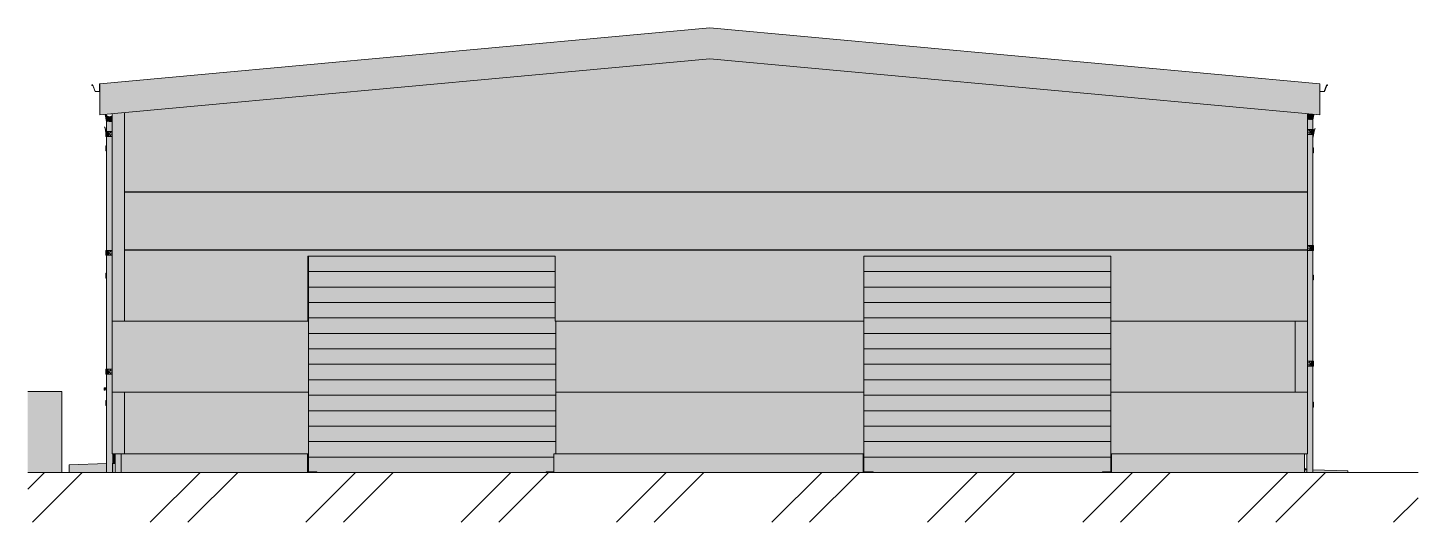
# Model space of a CAD drawing. Header units: millimetres. Extents: x -201521 to -179026, y -1554 to 6444.
import ezdxf

# ---------------------------------------------------------------- set-up
doc = ezdxf.new("R2010")
doc.units = ezdxf.units.MM
for name, color, linetype, lineweight, true_color in [('A-DETL-THIN-1', 7, 'Continuous', 9, 0xaaaaaa), ('A-DOOR-1', 7, 'Continuous', 9, 0xaaaaaa), ('A-DOOR-2', 7, 'Continuous', 9, 0xf7f7ef), ('A-DOOR-3', 7, 'Continuous', 9, 0xe2b180), ('A-DOOR-4', 11, 'Continuous', 25, 0xffaaaa), ('A-DOOR-5', 7, 'Continuous', 9, 0x686868), ('A-DOOR-FRAM-1', 7, 'Continuous', 9, 0x686868), ('A-DOOR-FRAM-2', 7, 'Continuous', 9, 0xaaaaaa), ('A-DOOR-GLAZ-1', 7, 'Continuous', 9, 0xaaaaaa), ('A-FLOR-1', 7, 'Continuous', 9, 0xbfb2ad), ('A-FLOR-2', 7, 'Continuous', 9, 0xaaaaaa), ('A-GENM-1', 7, 'Continuous', 9, 0xf6eddd), ('A-GENM-2', 7, 'Continuous', 9, 0xcbcbcb), ('A-GENM-3', 7, 'Continuous', 9, 0xaaaaaa), ('A-GENM-4', 7, 'Continuous', 9, 0xf9f9f9), ('A-GLAZ-1', 7, 'Continuous', 9, 0xaaaaaa), ('A-ROOF-1', 251, 'Continuous', 9, 0x505050), ('A-ROOF-2', 7, 'Continuous', 9, 0xaaaaaa), ('A-ROOF-OTLN-1', 7, 'Continuous', 9, 0x787878), ('A-ROOF-OTLN-2', 7, 'Continuous', 9, 0xaaaaaa), ('A-WALL-1', 7, 'Continuous', 9, 0xd7d5cb), ('A-WALL-2', 7, 'Continuous', 9, 0x004080), ('A-WALL-3', 7, 'Continuous', 9, 0xdeddc7), ('A-WALL-4', 7, 'Continuous', 9, 0xaaaaaa), ('Nedefinovaný_Potrubí_VZT_příslušenství-1', 7, 'Continuous', 9, 0xaaaaaa), ('Potrubí_VZT_příslušenství-1', 7, 'Continuous', 9, 0x7f7f7f), ('Potrubí_VZT_příslušenství-2', 7, 'Continuous', 9, 0xaaaaaa), ('S-COLS-1', 7, 'Continuous', 9, 0xaaaaaa), ('S-COLS-2', 7, 'Continuous', 9, 0x787878), ('S-FSTN-1', 7, 'Continuous', 9, 0xaaaaaa), ('S-FSTN-2', 7, 'Continuous', 9, 0x7f7f7f), ('S-FSTN-3', 7, 'Continuous', 9, 0xbb502e), ('Vlastní 1_A-DETL-GENF-1', 7, 'Continuous', 9, 0xd4d4d4)]:
    doc.layers.add(name, color=color, linetype=linetype, lineweight=lineweight, true_color=true_color)

# ---------------------------------------------------------------- blocks, each defined once
blk = doc.blocks.new('M_S profily_ sloup - 374564-TITULKA')
at = {"layer": 'S-COLS-2'}
blk.add_hatch(color=256, dxfattribs=at).paths.add_polyline_path([(-183988, -700), (-183988, -450), (-183996, -450), (-183990, -700)])
blk = doc.blocks.new('M_S profily_ sloup - 374570-TITULKA')
at = {"layer": 'S-COLS-2'}
blk.add_hatch(color=256, dxfattribs=at).paths.add_polyline_path([(-188008, -738), (-188008, -738), (-188008, -700), (-187996, -700), (-187996, -450), (-188008, -450), (-188008, -719)])
blk = doc.blocks.new('M_S profily_ sloup - 374572-TITULKA')
at = {"layer": 'S-COLS-2'}
h = blk.add_hatch(color=256, dxfattribs=at)
h.paths.add_polyline_path([(-196996, -700), (-196979, -700), (-196979, -450), (-196996, -450), (-196996, -700)])
h.paths.add_polyline_path([(-196988, 1700), (-196979, 1700), (-196979, 2750), (-196988, 2750), (-196988, 1890)])
blk = doc.blocks.new('Patní deska s ořezem - 388233-TITULKA')
at = {"layer": 'S-FSTN-2'}
for points in [[(-196996, -719), (-196979, -719), (-196979, -700), (-196996, -700), (-196996, -719)], [(-196996, -738), (-196979, -738), (-196979, -719), (-196996, -719), (-196996, -738)]]:
    blk.add_hatch(color=256, dxfattribs=at).paths.add_polyline_path(points)
at = {"layer": 'S-FSTN-3'}
blk.add_hatch(color=256, dxfattribs=at).paths.add_polyline_path([(-196864, -750), (-196843, -750), (-196843, -738), (-196996, -738), (-196996, -750), (-196868, -750)])
at = {"layer": 'S-FSTN-1'}
for p, q in [((-196988, -658), (-196997, -658)), ((-196988, -658), (-196997, -658)), ((-196980, -658), (-196988, -658)), ((-196980, -658), (-196988, -658)), ((-196996, -700), (-196979, -700)), ((-196979, -719), (-196996, -719)), ((-196996, -719), (-196979, -719)), ((-196996, -738), (-196843, -738)), ((-196843, -750), (-196843, -738))]:
    blk.add_line(p, q, dxfattribs=at)
blk = doc.blocks.new('Patní deska s ořezem - 388242-TITULKA')
at = {"layer": 'S-FSTN-3'}
blk.add_hatch(color=256, dxfattribs=at).paths.add_polyline_path([(-193133, -750), (-193008, -750), (-193008, -738), (-193133, -738)])
at = {"layer": 'S-FSTN-1'}
for p, q in [((-193133, -738), (-193008, -738)), ((-193133, -750), (-193133, -738))]:
    blk.add_line(p, q, dxfattribs=at)
blk = doc.blocks.new('Patní deska s ořezem - 388251-TITULKA')
at = {"layer": 'S-FSTN-2'}
for points in [[(-188008, -700), (-188008, -719), (-187998, -719), (-187998, -700)], [(-188008, -719), (-188008, -738), (-187998, -738), (-187998, -719)], [(-187996, -700), (-187998, -700), (-187998, -719), (-187996, -719)], [(-187996, -719), (-187998, -719), (-187998, -738), (-187996, -738)]]:
    blk.add_hatch(color=256, dxfattribs=at).paths.add_polyline_path(points)
at = {"layer": 'S-FSTN-3'}
blk.add_hatch(color=256, dxfattribs=at).paths.add_polyline_path([(-187857, -750), (-187843, -750), (-187843, -738), (-188008, -738), (-188008, -750), (-187868, -750)])
at = {"layer": 'S-FSTN-1'}
for p, q in [((-188000, -658), (-188000, -700)), ((-187997, -658), (-188000, -658)), ((-188008, -700), (-187998, -700)), ((-188008, -700), (-188008, -719)), ((-187998, -719), (-188008, -719)), ((-188008, -719), (-187998, -719)), ((-188008, -719), (-188008, -738)), ((-188008, -738), (-187843, -738)), ((-187998, -700), (-187998, -719)), ((-187998, -719), (-187998, -738)), ((-187843, -750), (-187843, -738))]:
    blk.add_line(p, q, dxfattribs=at)
blk = doc.blocks.new('Patní deska s ořezem - 388260-TITULKA')
at = {"layer": 'S-FSTN-2'}
for points in [[(-183990, -719), (-183988, -719), (-183990, -700), (-183996, -700), (-183996, -719)], [(-183990, -738), (-183988, -738), (-183990, -719), (-183996, -719), (-183996, -738)]]:
    blk.add_hatch(color=256, dxfattribs=at).paths.add_polyline_path(points)
at = {"layer": 'S-FSTN-3'}
blk.add_hatch(color=256, dxfattribs=at).paths.add_polyline_path([(-184078, -750), (-183988, -750), (-183990, -738), (-184133, -738), (-184133, -750), (-184108, -750)])
at = {"layer": 'S-FSTN-1'}
for p, q in [((-183988, -658), (-183997, -658)), ((-183988, -658), (-183997, -658)), ((-184133, -738), (-183990, -738)), ((-184133, -750), (-184133, -738))]:
    blk.add_line(p, q, dxfattribs=at)
blk = doc.blocks.new('M_Vrata_ výsuvná_ sekční - 3000X4000 MM-499574-TITULKA')
at = {"layer": 'A-DOOR-2'}
blk.add_hatch(color=256, dxfattribs=at).paths.add_polyline_path([(-193173, -750), (-193133, -750), (-193129, -738), (-193008, -738), (-193008, -450), (-192979, -450), (-192979, 1700), (-192988, 1700), (-192988, 2750), (-196979, 2750), (-196979, -738), (-196843, -738), (-196843, -750), (-193261, -750)])
at = {"layer": 'A-DOOR-1'}
for p, q in [((-196979, 2750), (-196979, 1700)), ((-196979, 2500), (-192988, 2500)), ((-192988, 2250), (-196979, 2250)), ((-192988, 2000), (-196979, 2000)), ((-192988, 1750), (-196979, 1750)), ((-192979, 1500), (-196979, 1500)), ((-192979, 1250), (-196979, 1250)), ((-192979, 1000), (-196979, 1000)), ((-192979, 750), (-196979, 750)), ((-192979, 500), (-196979, 500)), ((-192979, 250), (-196979, 250)), ((-192979, 0), (-196979, 0)), ((-192979, -250), (-196979, -250)), ((-196979, -450), (-196979, -738)), ((-193008, -500), (-196979, -500))]:
    blk.add_line(p, q, dxfattribs=at)
blk = doc.blocks.new('M_Vrata_ výsuvná_ sekční - 3000X4000 MM-444875-TITULKA')
at = {"layer": 'A-DOOR-2'}
blk.add_hatch(color=256, dxfattribs=at).paths.add_polyline_path([(-187813, -750), (-184133, -750), (-184133, -738), (-183996, -738), (-183996, 2750), (-187996, 2750), (-187996, -738), (-187843, -738), (-187843, -750)])
at = {"layer": 'A-DOOR-1'}
for p, q in [((-187996, 2500), (-183996, 2500)), ((-183996, 2250), (-187996, 2250)), ((-183996, 2000), (-187996, 2000)), ((-183996, 1750), (-187996, 1750)), ((-183996, 1500), (-187996, 1500)), ((-183996, 1250), (-187996, 1250)), ((-183996, 1000), (-187996, 1000)), ((-183996, 750), (-187996, 750)), ((-183996, 500), (-187996, 500)), ((-183996, 250), (-187996, 250)), ((-183996, 0), (-187996, 0)), ((-183996, -250), (-187996, -250)), ((-187996, -450), (-187996, -738)), ((-183996, -500), (-187996, -500)), ((-183996, -738), (-183996, -450))]:
    blk.add_line(p, q, dxfattribs=at)
blk = doc.blocks.new('Construction_Roof-Accessories_Lindab_Round- - Lindab Round Downpipe System 150_100 High Build Polyester 001 Antique White-815811-TITULKA')
at = {"layer": 'A-GENM-1'}
for points in [[(-200252, 4978), (-200251, 5026), (-200258, 5029), (-200252, 4978)], [(-200246, 4927), (-200227, 4931), (-200230, 5011), (-200255, 5029), (-200246, 4928)], [(-200181, 4927), (-200168, 4927), (-200165, 5011), (-200198, 5004), (-200230, 5011), (-200222, 4927), (-200185, 4927)], [(-200198, 5004), (-200220, 5008), (-200198, 5004)], [(-200158, 4927), (-200158, 5015), (-200165, 5011), (-200165, 4927), (-200159, 4927)], [(-200252, 4687), (-200248, 4687), (-200252, 4767), (-200257, 4767), (-200256, 4687)], [(-200252, 2764), (-200248, 2764), (-200252, 2843), (-200257, 2843), (-200256, 2764)], [(-200252, 841), (-200248, 841), (-200252, 920), (-200257, 920), (-200256, 841)]]:
    blk.add_hatch(color=256, dxfattribs=at).paths.add_polyline_path(points)
h = blk.add_hatch(color=256, dxfattribs=at)
h.paths.add_polyline_path([(-200210, -750), (-200152, -750), (-200154, -450), (-200158, -450), (-200162, 4927), (-200247, 4927), (-200243, -750), (-200210, -750)])
h.paths.add_polyline_path([(-200182, 897), (-200177, 920), (-200180, 897), (-200182, 897)])
h.paths.add_polyline_path([(-200195, 920), (-200182, 920), (-200185, 897), (-200194, 897)])
h.paths.add_polyline_path([(-200207, 920), (-200195, 920), (-200203, 905), (-200206, 915)])
h.paths.add_polyline_path([(-200219, 920), (-200207, 920), (-200210, 897), (-200218, 917)])
h.paths.add_polyline_path([(-200207, 841), (-200245, 841), (-200241, 920), (-200218, 917), (-200206, 868), (-200206, 861)])
h.paths.add_polyline_path([(-200182, 864), (-200176, 864), (-200181, 856), (-200182, 863)])
h.paths.add_polyline_path([(-200195, 841), (-200189, 864), (-200182, 864), (-200185, 841), (-200193, 841)])
h.paths.add_polyline_path([(-200207, 841), (-200198, 857), (-200198, 841), (-200206, 841)])
h.paths.add_polyline_path([(-200182, 2820), (-200177, 2843), (-200177, 2820), (-200182, 2820)])
h.paths.add_polyline_path([(-200195, 2843), (-200182, 2843), (-200185, 2820), (-200194, 2820)])
h.paths.add_polyline_path([(-200207, 2843), (-200195, 2843), (-200203, 2828), (-200205, 2835)])
h.paths.add_polyline_path([(-200219, 2843), (-200207, 2843), (-200210, 2820), (-200215, 2831)])
h.paths.add_polyline_path([(-200210, 2764), (-200245, 2764), (-200241, 2843), (-200219, 2843), (-200206, 2791), (-200207, 2764)])
h.paths.add_polyline_path([(-200182, 2787), (-200176, 2787), (-200177, 2765), (-200182, 2786)])
h.paths.add_polyline_path([(-200195, 2764), (-200189, 2787), (-200182, 2787), (-200185, 2764), (-200189, 2764)])
h.paths.add_polyline_path([(-200205, 2764), (-200207, 2764), (-200198, 2780), (-200198, 2764), (-200203, 2764)])
h.paths.add_polyline_path([(-200182, 4744), (-200177, 4767), (-200176, 4744), (-200182, 4744)])
h.paths.add_polyline_path([(-200195, 4767), (-200182, 4767), (-200185, 4744), (-200194, 4744)])
h.paths.add_polyline_path([(-200207, 4767), (-200195, 4767), (-200203, 4751), (-200205, 4759)])
h.paths.add_polyline_path([(-200219, 4767), (-200207, 4767), (-200211, 4745)])
h.paths.add_polyline_path([(-200207, 4687), (-200245, 4687), (-200241, 4767), (-200219, 4767), (-200206, 4714)])
h.paths.add_polyline_path([(-200182, 4711), (-200176, 4711), (-200177, 4687), (-200182, 4710)])
h.paths.add_polyline_path([(-200195, 4687), (-200189, 4711), (-200182, 4711), (-200185, 4687), (-200189, 4687)])
h.paths.add_polyline_path([(-200203, 4687), (-200207, 4687), (-200198, 4703), (-200198, 4687)])
h = blk.add_hatch(color=256, dxfattribs=at)
h.paths.add_polyline_path([(-200182, 4711), (-200177, 4687), (-200176, 4711), (-200182, 4711)])
h.paths.add_polyline_path([(-200195, 4687), (-200182, 4687), (-200182, 4711), (-200194, 4712)])
h.paths.add_polyline_path([(-200203, 4687), (-200195, 4687), (-200203, 4703), (-200207, 4687)])
h.paths.add_polyline_path([(-200195, 4767), (-200189, 4744), (-200182, 4744), (-200182, 4767), (-200189, 4767)])
h.paths.add_polyline_path([(-200207, 4767), (-200199, 4740), (-200195, 4767), (-200203, 4767)])
h.paths.add_polyline_path([(-200219, 4767), (-200205, 4737), (-200207, 4767), (-200218, 4767)])
h.paths.add_polyline_path([(-200230, 4687), (-200207, 4687), (-200209, 4737), (-200219, 4767), (-200245, 4767), (-200245, 4687), (-200239, 4687)])
h.paths.add_polyline_path([(-200182, 4744), (-200176, 4744), (-200177, 4767), (-200182, 4744)])
h = blk.add_hatch(color=256, dxfattribs=at)
h.paths.add_polyline_path([(-200182, 2787), (-200177, 2764), (-200176, 2787), (-200182, 2787)])
h.paths.add_polyline_path([(-200189, 2764), (-200182, 2764), (-200182, 2787), (-200194, 2788), (-200195, 2764)])
h.paths.add_polyline_path([(-200207, 2764), (-200195, 2764), (-200203, 2779)])
h.paths.add_polyline_path([(-200195, 2843), (-200189, 2820), (-200182, 2820), (-200182, 2843), (-200189, 2843)])
h.paths.add_polyline_path([(-200207, 2843), (-200199, 2817), (-200195, 2843), (-200203, 2843)])
h.paths.add_polyline_path([(-200219, 2843), (-200206, 2817), (-200207, 2843), (-200218, 2843)])
h.paths.add_polyline_path([(-200230, 2764), (-200207, 2764), (-200207, 2807), (-200219, 2843), (-200245, 2843), (-200245, 2764), (-200239, 2764)])
h.paths.add_polyline_path([(-200182, 2820), (-200176, 2820), (-200177, 2843), (-200182, 2820)])
h = blk.add_hatch(color=256, dxfattribs=at)
h.paths.add_polyline_path([(-200182, 864), (-200177, 841), (-200176, 864), (-200182, 864)])
h.paths.add_polyline_path([(-200195, 841), (-200182, 841), (-200182, 864), (-200194, 865)])
h.paths.add_polyline_path([(-200203, 841), (-200195, 841), (-200203, 856), (-200207, 841)])
h.paths.add_polyline_path([(-200195, 920), (-200189, 897), (-200182, 897), (-200182, 920), (-200189, 920)])
h.paths.add_polyline_path([(-200207, 920), (-200199, 896), (-200195, 920), (-200203, 920)])
h.paths.add_polyline_path([(-200219, 920), (-200206, 896), (-200207, 920), (-200218, 920)])
h.paths.add_polyline_path([(-200230, 841), (-200207, 841), (-200207, 883), (-200219, 920), (-200245, 920), (-200245, 841), (-200239, 841)])
h.paths.add_polyline_path([(-200182, 897), (-200176, 897), (-200177, 920), (-200182, 897)])
at = {"layer": 'A-GENM-2'}
for p, q in [((-200247, 4927), (-200270, 5043)), ((-200246, 4927), (-200269, 5043)), ((-200269, 5043), (-200260, 5001)), ((-200246, 4927), (-200269, 5043)), ((-200260, 5001), (-200269, 5043)), ((-200264, 5040), (-200249, 4942)), ((-200255, 4978), (-200247, 4937)), ((-200247, 4937), (-200255, 4978)), ((-200248, 4943), (-200254, 4978)), ((-200254, 4978), (-200248, 4943)), ((-200249, 4942), (-200254, 4978)), ((-200227, 4927), (-200230, 5011)), ((-200165, 5011), (-200168, 4927)), ((-200258, 4767), (-200258, 4687)), ((-200248, 4767), (-200258, 4767)), ((-200248, 4767), (-200246, 4767)), ((-200247, 4767), (-200248, 4767)), ((-200248, 4767), (-200247, 4767)), ((-200248, 4767), (-200248, 4687)), ((-200248, 4767), (-200248, 4687)), ((-200247, 4927), (-200247, -750)), ((-200246, 4927), (-200247, 4927)), ((-200247, 4927), (-200246, 4927)), ((-200247, 4767), (-200245, 4767)), ((-200245, 4767), (-200246, 4767)), ((-200159, 4767), (-200245, 4767)), ((-200198, 4927), (-200203, 4927)), ((-200185, 4927), (-200191, 4927)), ((-200159, 4744), (-200189, 4744)), ((-200182, 4767), (-200159, 4767)), ((-200172, 4927), (-200179, 4927)), ((-200176, 4744), (-200166, 4744)), ((-200162, 4927), (-200168, 4927)), ((-200258, 4687), (-200248, 4687)), ((-200248, 4687), (-200247, 4687)), ((-200246, 4687), (-200248, 4687)), ((-200247, 4687), (-200248, 4687)), ((-200245, 4687), (-200247, 4687)), ((-200246, 4687), (-200245, 4687)), ((-200245, 4687), (-200159, 4687)), ((-200189, 4711), (-200159, 4711)), ((-200159, 4687), (-200182, 4687)), ((-200166, 4711), (-200176, 4711)), ((-200258, 2843), (-200258, 2764)), ((-200248, 2843), (-200258, 2843)), ((-200258, 2764), (-200248, 2764)), ((-200248, 2843), (-200246, 2843)), ((-200247, 2843), (-200248, 2843)), ((-200248, 2843), (-200247, 2843)), ((-200248, 2843), (-200248, 2764)), ((-200248, 2843), (-200248, 2764)), ((-200248, 2764), (-200247, 2764)), ((-200246, 2764), (-200248, 2764)), ((-200247, 2764), (-200248, 2764)), ((-200247, 2843), (-200245, 2843)), ((-200245, 2764), (-200247, 2764)), ((-200245, 2843), (-200246, 2843)), ((-200246, 2764), (-200245, 2764)), ((-200159, 2843), (-200245, 2843)), ((-200245, 2764), (-200159, 2764)), ((-200159, 2820), (-200189, 2820)), ((-200189, 2787), (-200156, 2787)), ((-200182, 2843), (-200159, 2843)), ((-200159, 2764), (-200182, 2764)), ((-200176, 2820), (-200166, 2820)), ((-200166, 2787), (-200176, 2787)), ((-200157, 2787), (-200159, 2787)), ((-200258, 920), (-200258, 841)), ((-200248, 920), (-200258, 920)), ((-200248, 920), (-200246, 920)), ((-200247, 920), (-200248, 920)), ((-200248, 920), (-200247, 920)), ((-200248, 920), (-200248, 841)), ((-200248, 920), (-200248, 841)), ((-200247, 920), (-200245, 920)), ((-200245, 920), (-200246, 920)), ((-200159, 920), (-200245, 920)), ((-200182, 920), (-200159, 920)), ((-200258, 841), (-200248, 841)), ((-200248, 841), (-200247, 841)), ((-200246, 841), (-200248, 841)), ((-200247, 841), (-200248, 841)), ((-200245, 841), (-200247, 841)), ((-200246, 841), (-200245, 841)), ((-200245, 841), (-200159, 841)), ((-200159, 897), (-200189, 897)), ((-200189, 864), (-200159, 864)), ((-200159, 841), (-200182, 841)), ((-200176, 897), (-200166, 897)), ((-200166, 864), (-200176, 864)), ((-200147, -750), (-200147, -450))]:
    blk.add_line(p, q, dxfattribs=at)
for points in [[(-200269, 5043), (-200266, 5033), (-200264, 5022), (-200262, 5011)], [(-200262, 5011), (-200264, 5022), (-200266, 5032), (-200269, 5043)], [(-200230, 5011), (-200235, 5013), (-200244, 5019), (-200256, 5029), (-200262, 5036), (-200264, 5040)], [(-200263, 5040), (-200261, 5037), (-200255, 5029), (-200244, 5019), (-200234, 5014), (-200229, 5011)], [(-200263, 5040), (-200261, 5037), (-200255, 5029), (-200244, 5019), (-200234, 5014), (-200229, 5011)], [(-200256, 4980), (-200253, 4968), (-200251, 4955), (-200248, 4943)], [(-200248, 4943), (-200251, 4955), (-200253, 4968), (-200256, 4980)], [(-200165, 5011), (-200168, 5009), (-200175, 5007), (-200186, 5005), (-200198, 5004), (-200209, 5005), (-200220, 5007), (-200227, 5009), (-200230, 5011)], [(-200198, 5005), (-200194, 5005), (-200186, 5005), (-200175, 5007), (-200169, 5010), (-200166, 5011)], [(-200198, 5005), (-200194, 5005), (-200186, 5005), (-200175, 5007), (-200169, 5010), (-200166, 5011)], [(-200166, 5011), (-200163, 5012), (-200160, 5014), (-200158, 5016)], [(-200166, 5011), (-200163, 5012), (-200160, 5014), (-200158, 5016)], [(-200158, 5015), (-200160, 5013), (-200163, 5012), (-200165, 5011)], [(-200246, 4927), (-200246, 4930), (-200247, 4935), (-200248, 4940), (-200249, 4942)], [(-200249, 4942), (-200248, 4940), (-200247, 4935), (-200246, 4930), (-200246, 4927)], [(-200246, 4927), (-200245, 4927), (-200244, 4927), (-200242, 4927)], [(-200233, 4927), (-200231, 4927), (-200229, 4927), (-200227, 4927)], [(-200160, 4927), (-200159, 4927), (-200159, 4927), (-200159, 4927)]]:
    blk.add_open_spline(points, degree=3, dxfattribs=at)
for points, knots in [([(-200249, 4942), (-200253, 4961), (-200259, 4995), (-200266, 5028), (-200269, 5043)], [0, 0, 0, 0, 0.5, 0.8824902, 0.8824902, 0.8824902, 0.8824902]), ([(-200269, 5043), (-200266, 5029), (-200259, 4995), (-200253, 4961), (-200249, 4942)], [0.1178917, 0.1178917, 0.1178917, 0.1178917, 0.5, 1, 1, 1, 1]), ([(-200229, 5011), (-200226, 5010), (-200220, 5007), (-200211, 5005), (-200205, 5005), (-200203, 5005)], [-1, -1, -1, -1, -0.8333333, -0.6666667, -0.5791458, -0.5791458, -0.5791458, -0.5791458]), ([(-200229, 5011), (-200226, 5010), (-200220, 5007), (-200211, 5005), (-200205, 5005), (-200203, 5005)], [0, 0, 0, 0, 0.1666667, 0.3333333, 0.4208542, 0.4208542, 0.4208542, 0.4208542]), ([(-200189, 4711), (-200190, 4711), (-200192, 4711), (-200194, 4711), (-200197, 4713), (-200199, 4714), (-200201, 4716), (-200203, 4719), (-200204, 4721), (-200205, 4724), (-200205, 4728), (-200205, 4731), (-200204, 4734), (-200203, 4736), (-200201, 4738), (-200200, 4739), (-200198, 4741), (-200195, 4743), (-200191, 4744), (-200189, 4744)], [0, 0, 0, 0, 0.055556, 0.111111, 0.166667, 0.222222, 0.277778, 0.333333, 0.388889, 0.444444, 0.513889, 0.583333, 0.652778, 0.6875, 0.722222, 0.756944, 0.791667, 0.861111, 1, 1, 1, 1]), ([(-200194, 4743), (-200195, 4742), (-200197, 4741), (-200199, 4740), (-200201, 4738), (-200203, 4735), (-200204, 4733), (-200205, 4730), (-200205, 4726), (-200205, 4723), (-200204, 4720), (-200203, 4718), (-200201, 4716), (-200200, 4715), (-200198, 4714), (-200196, 4712), (-200195, 4712), (-200194, 4712)], [0.1111111, 0.1111111, 0.1111111, 0.1111111, 0.1666667, 0.2222222, 0.2777778, 0.3333333, 0.3888889, 0.4444444, 0.5138889, 0.5833333, 0.6527778, 0.6875, 0.7222222, 0.7569444, 0.7916667, 0.8611111, 0.8888889, 0.8888889, 0.8888889, 0.8888889]), ([(-200198, 4927), (-200197, 4927), (-200195, 4927), (-200193, 4927), (-200191, 4927)], [-0.49979247, -0.49979247, -0.49979247, -0.49979247, -0.475, -0.4, -0.4, -0.4, -0.4]), ([(-200189, 2787), (-200190, 2787), (-200192, 2787), (-200194, 2788), (-200197, 2789), (-200199, 2791), (-200201, 2793), (-200203, 2795), (-200204, 2798), (-200205, 2801), (-200205, 2804), (-200205, 2808), (-200204, 2811), (-200203, 2813), (-200201, 2814), (-200200, 2816), (-200198, 2817), (-200195, 2819), (-200191, 2820), (-200189, 2820)], [0, 0, 0, 0, 0.055556, 0.111111, 0.166667, 0.222222, 0.277778, 0.333333, 0.388889, 0.444444, 0.513889, 0.583333, 0.652778, 0.6875, 0.722222, 0.756944, 0.791667, 0.861111, 1, 1, 1, 1]), ([(-200199, 2816), (-200200, 2816), (-200201, 2814), (-200203, 2812), (-200204, 2809), (-200205, 2806), (-200205, 2803), (-200205, 2799), (-200204, 2797), (-200203, 2795), (-200201, 2793), (-200200, 2792), (-200198, 2790), (-200196, 2789), (-200195, 2788), (-200194, 2788)], [0.2222222, 0.2222222, 0.2222222, 0.2222222, 0.2777778, 0.3333333, 0.3888889, 0.4444444, 0.5138889, 0.5833333, 0.6527778, 0.6875, 0.7222222, 0.7569444, 0.7916667, 0.8611111, 0.8888889, 0.8888889, 0.8888889, 0.8888889]), ([(-200194, 2819), (-200195, 2819), (-200197, 2818), (-200198, 2817), (-200198, 2817)], [0.11111111, 0.11111111, 0.11111111, 0.11111111, 0.16666667, 0.19880642, 0.19880642, 0.19880642, 0.19880642]), ([(-200189, 864), (-200190, 864), (-200192, 864), (-200194, 865), (-200197, 866), (-200199, 868), (-200201, 870), (-200203, 872), (-200204, 875), (-200205, 878), (-200205, 881), (-200205, 885), (-200204, 887), (-200203, 890), (-200201, 891), (-200200, 892), (-200198, 894), (-200195, 896), (-200191, 897), (-200189, 897)], [0, 0, 0, 0, 0.055556, 0.111111, 0.166667, 0.222222, 0.277778, 0.333333, 0.388889, 0.444444, 0.513889, 0.583333, 0.652778, 0.6875, 0.722222, 0.756944, 0.791667, 0.861111, 1, 1, 1, 1]), ([(-200194, 896), (-200195, 896), (-200197, 895), (-200199, 893), (-200201, 891), (-200203, 889), (-200204, 886), (-200205, 883), (-200205, 880), (-200205, 876), (-200204, 873), (-200203, 871), (-200201, 870), (-200200, 868), (-200198, 867), (-200196, 866), (-200195, 865), (-200194, 865)], [0.1111111, 0.1111111, 0.1111111, 0.1111111, 0.1666667, 0.2222222, 0.2777778, 0.3333333, 0.3888889, 0.4444444, 0.5138889, 0.5833333, 0.6527778, 0.6875, 0.7222222, 0.7569444, 0.7916667, 0.8611111, 0.8888889, 0.8888889, 0.8888889, 0.8888889])]:
    blk.add_open_spline(points, degree=3, knots=knots, dxfattribs=at)
blk = doc.blocks.new('Construction_Roof-Accessories_Lindab_Round- - Lindab Round Downpipe System 150_100 High Build Polyester 001 Antique White-794159-TITULKA')
at = {"layer": 'A-GENM-1'}
for points in [[(-180728, 4424), (-180719, 4424), (-180724, 4504), (-180728, 4504), (-180728, 4472)], [(-180729, 2365), (-180728, 2365), (-180729, 2419)], [(-180728, 2365), (-180719, 2365), (-180724, 2445), (-180728, 2445), (-180728, 2420)], [(-180729, 307), (-180728, 307), (-180729, 360)], [(-180728, 307), (-180719, 307), (-180724, 386), (-180728, 386), (-180728, 367)]]:
    blk.add_hatch(color=256, dxfattribs=at).paths.add_polyline_path(points)
at = {"layer": 'A-GENM-2'}
for p, q in [((-180704, 4794), (-180729, 4664)), ((-180704, 4794), (-180729, 4671)), ((-180704, 4794), (-180729, 4671)), ((-180718, 4737), (-180712, 4777)), ((-180716, 4738), (-180705, 4794)), ((-180705, 4794), (-180716, 4738)), ((-180704, 4794), (-180708, 4785)), ((-180700, 4808), (-180705, 4794)), ((-180705, 4794), (-180700, 4808)), ((-180705, 4794), (-180704, 4794)), ((-180704, 4794), (-180705, 4794)), ((-180705, 4794), (-180704, 4794)), ((-180704, 4794), (-180705, 4794)), ((-180705, 4794), (-180704, 4794)), ((-180704, 4794), (-180705, 4794)), ((-180704, 4794), (-180700, 4807)), ((-180700, 4807), (-180704, 4794)), ((-180692, 4810), (-180698, 4810)), ((-180698, 4810), (-180692, 4810)), ((-180698, 4809), (-180692, 4809)), ((-180692, 4809), (-180698, 4809)), ((-180692, 4809), (-180692, 4810)), ((-180692, 4810), (-180692, 4809)), ((-180688, 4810), (-180692, 4810)), ((-180688, 4810), (-180692, 4810)), ((-180692, 4809), (-180688, 4809)), ((-180692, 4809), (-180688, 4809)), ((-180688, 4809), (-180688, 4810)), ((-180688, 4810), (-180688, 4809)), ((-180729, 4676), (-180721, 4715)), ((-180721, 4715), (-180729, 4676)), ((-180728, 4504), (-180729, 4504)), ((-180729, 4424), (-180729, 4504)), ((-180723, 4715), (-180728, 4680)), ((-180728, 4680), (-180723, 4715)), ((-180719, 4504), (-180728, 4504)), ((-180728, 4424), (-180728, 4504)), ((-180727, 4679), (-180721, 4720)), ((-180722, 4715), (-180727, 4679)), ((-180719, 4424), (-180719, 4504)), ((-180729, 4424), (-180728, 4424)), ((-180728, 4424), (-180719, 4424)), ((-180728, 2445), (-180729, 2445)), ((-180729, 2365), (-180729, 2445)), ((-180729, 2365), (-180728, 2365)), ((-180719, 2445), (-180728, 2445)), ((-180728, 2365), (-180728, 2445)), ((-180728, 2365), (-180719, 2365)), ((-180719, 2365), (-180719, 2445)), ((-180728, 386), (-180729, 386)), ((-180729, 307), (-180729, 386)), ((-180729, 307), (-180728, 307)), ((-180719, 386), (-180728, 386)), ((-180728, 307), (-180728, 386)), ((-180728, 307), (-180719, 307)), ((-180719, 307), (-180719, 386))]:
    blk.add_line(p, q, dxfattribs=at)
at = {"layer": 'A-GENM-2', "flags": 128}
for points in [[(-180713, 4777), (-180709, 4785), (-180705, 4794)], [(-180713, 4777), (-180709, 4785), (-180705, 4794)], [(-180704, 4794), (-180708, 4785), (-180712, 4777)]]:
    blk.add_lwpolyline(points, dxfattribs=at)
at = {"layer": 'A-GENM-2'}
for radius, end in [(2.86, 162.0648), (2.86, 162.0648), (2.12, 161.8624), (2.12, 161.8624)]:
    blk.add_arc((-180698, 4807), radius, 90, end, dxfattribs=at)
for points in [[(-180712, 4777), (-180714, 4774), (-180717, 4771), (-180720, 4768)], [(-180719, 4769), (-180717, 4772), (-180715, 4775), (-180713, 4777)], [(-180719, 4769), (-180717, 4772), (-180715, 4775), (-180713, 4777)], [(-180705, 4794), (-180708, 4778), (-180711, 4763), (-180715, 4748)], [(-180714, 4748), (-180711, 4763), (-180708, 4779), (-180705, 4794)], [(-180727, 4679), (-180728, 4677), (-180728, 4674), (-180729, 4672)], [(-180729, 4672), (-180728, 4674), (-180728, 4677), (-180727, 4679)], [(-180728, 4680), (-180726, 4692), (-180723, 4705), (-180721, 4717)], [(-180721, 4717), (-180723, 4705), (-180726, 4692), (-180728, 4680)], [(-180719, 4720), (-180722, 4706), (-180725, 4693), (-180727, 4679)], [(-180727, 4679), (-180725, 4693), (-180722, 4706), (-180719, 4720)]]:
    blk.add_open_spline(points, degree=3, dxfattribs=at)
for points, knots in [([(-180704, 4794), (-180708, 4774), (-180713, 4750), (-180718, 4726), (-180719, 4721)], [0, 0, 0, 0, 0.5, 0.6289568, 0.6289568, 0.6289568, 0.6289568]), ([(-180719, 4721), (-180718, 4726), (-180713, 4750), (-180708, 4775), (-180704, 4794)], [0.3697904, 0.3697904, 0.3697904, 0.3697904, 0.5, 1, 1, 1, 1])]:
    blk.add_open_spline(points, degree=3, knots=knots, dxfattribs=at)
blk = doc.blocks.new('Construction_Roof-Accessories_Lindab_Round- - Lindab Round Downpipe System 150_100 High Build Polyester 001 Antique White-815879-TITULKA')
at = {"layer": 'A-GENM-1'}
h = blk.add_hatch(color=256, dxfattribs=at)
h.paths.add_polyline_path([(-180827, -750), (-180729, -750), (-180735, 4959), (-180816, 4959), (-180816, -450), (-180829, -450), (-180827, -750)])
h.paths.add_polyline_path([(-180794, 992), (-180800, 969), (-180796, 992), (-180794, 992)])
h.paths.add_polyline_path([(-180783, 969), (-180794, 969), (-180792, 992), (-180782, 992), (-180783, 969)])
h.paths.add_polyline_path([(-180769, 969), (-180782, 969), (-180777, 996), (-180770, 973)])
h.paths.add_polyline_path([(-180737, 969), (-180769, 969), (-180769, 1049), (-180731, 1049), (-180736, 969)])
h.paths.add_polyline_path([(-180794, 1025), (-180800, 1029), (-180795, 1029), (-180794, 1026)])
h.paths.add_polyline_path([(-180782, 1049), (-180788, 1025), (-180794, 1029), (-180792, 1049), (-180783, 1049)])
h.paths.add_polyline_path([(-180777, 1021), (-180779, 1049), (-180770, 1044), (-180775, 1029)])
h.paths.add_polyline_path([(-180794, 2868), (-180800, 2844), (-180800, 2868), (-180794, 2868)])
h.paths.add_polyline_path([(-180782, 2844), (-180794, 2844), (-180792, 2868), (-180782, 2868)])
h.paths.add_polyline_path([(-180771, 2844), (-180782, 2844), (-180774, 2862), (-180769, 2844)])
h.paths.add_polyline_path([(-180734, 2844), (-180769, 2844), (-180769, 2888), (-180754, 2924), (-180731, 2924), (-180731, 2844)])
h.paths.add_polyline_path([(-180771, 2883), (-180766, 2924), (-180757, 2924), (-180771, 2887)])
h.paths.add_polyline_path([(-180794, 2901), (-180800, 2901), (-180800, 2924), (-180794, 2901)])
h.paths.add_polyline_path([(-180782, 2924), (-180788, 2901), (-180794, 2901), (-180792, 2924), (-180783, 2924)])
h.paths.add_polyline_path([(-180777, 2897), (-180779, 2924), (-180769, 2924), (-180774, 2905)])
h.paths.add_polyline_path([(-180794, 4743), (-180800, 4737), (-180800, 4743), (-180794, 4743)])
h.paths.add_polyline_path([(-180782, 4720), (-180794, 4720), (-180791, 4743), (-180782, 4737)])
h.paths.add_polyline_path([(-180769, 4720), (-180782, 4720), (-180774, 4737), (-180771, 4728)])
h.paths.add_polyline_path([(-180753, 4720), (-180769, 4720), (-180769, 4764), (-180754, 4799), (-180731, 4799), (-180736, 4720), (-180746, 4720)])
h.paths.add_polyline_path([(-180771, 4762), (-180766, 4799), (-180757, 4799), (-180769, 4768)])
h.paths.add_polyline_path([(-180794, 4776), (-180800, 4776), (-180800, 4799), (-180794, 4777)])
h.paths.add_polyline_path([(-180782, 4799), (-180788, 4776), (-180794, 4776), (-180791, 4799), (-180783, 4799)])
h.paths.add_polyline_path([(-180777, 4772), (-180779, 4799), (-180769, 4799), (-180771, 4791)])
for points in [[(-180814, 4959), (-180808, 4959), (-180816, 5035), (-180815, 4959)], [(-180782, 4959), (-180750, 4959), (-180747, 5043), (-180779, 5037), (-180811, 5035), (-180804, 4959), (-180783, 4959)], [(-180779, 5037), (-180801, 5040), (-180779, 5037)], [(-180728, 4720), (-180719, 4720), (-180724, 4799), (-180728, 4799), (-180728, 4737)], [(-180728, 2844), (-180719, 2844), (-180724, 2924), (-180728, 2924), (-180728, 2883)], [(-180729, 969), (-180728, 969), (-180729, 1023)], [(-180728, 969), (-180719, 969), (-180724, 1049), (-180728, 1049), (-180728, 1029)]]:
    blk.add_hatch(color=256, dxfattribs=at).paths.add_polyline_path(points)
h = blk.add_hatch(color=256, dxfattribs=at)
h.paths.add_polyline_path([(-180724, 5010), (-180722, 5010), (-180722, 5035)])
h.paths.add_polyline_path([(-180731, 4959), (-180730, 4960), (-180723, 5045), (-180747, 5043), (-180746, 4959), (-180731, 4959)])
h = blk.add_hatch(color=256, dxfattribs=at)
h.paths.add_polyline_path([(-180782, 4720), (-180769, 4720), (-180779, 4737)])
h.paths.add_polyline_path([(-180782, 4720), (-180788, 4743), (-180794, 4737), (-180794, 4720), (-180783, 4720)])
h.paths.add_polyline_path([(-180794, 4776), (-180800, 4799), (-180800, 4776), (-180794, 4776)])
h.paths.add_polyline_path([(-180782, 4799), (-180794, 4799), (-180794, 4776), (-180782, 4775)])
h.paths.add_polyline_path([(-180769, 4799), (-180782, 4799), (-180777, 4772)])
h.paths.add_polyline_path([(-180757, 4799), (-180769, 4799), (-180771, 4762), (-180759, 4793)])
h.paths.add_polyline_path([(-180746, 4720), (-180731, 4720), (-180731, 4799), (-180757, 4799), (-180771, 4757), (-180769, 4720), (-180757, 4720)])
h.paths.add_polyline_path([(-180800, 4720), (-180794, 4743), (-180800, 4737)])
h = blk.add_hatch(color=256, dxfattribs=at)
h.paths.add_polyline_path([(-180794, 2901), (-180800, 2924), (-180800, 2901), (-180794, 2901)])
h.paths.add_polyline_path([(-180782, 2924), (-180794, 2924), (-180794, 2901), (-180782, 2900)])
h.paths.add_polyline_path([(-180769, 2924), (-180782, 2924), (-180777, 2897)])
h.paths.add_polyline_path([(-180757, 2924), (-180769, 2924), (-180771, 2887), (-180759, 2918)])
h.paths.add_polyline_path([(-180782, 2844), (-180788, 2868), (-180794, 2868), (-180794, 2844), (-180783, 2844)])
h.paths.add_polyline_path([(-180769, 2844), (-180777, 2871), (-180782, 2844)])
h.paths.add_polyline_path([(-180759, 2844), (-180731, 2844), (-180731, 2924), (-180757, 2924), (-180771, 2881), (-180769, 2844)])
h.paths.add_polyline_path([(-180800, 2844), (-180794, 2868), (-180800, 2868)])
h = blk.add_hatch(color=256, dxfattribs=at)
h.paths.add_polyline_path([(-180782, 969), (-180769, 969), (-180777, 996)])
h.paths.add_polyline_path([(-180782, 969), (-180788, 992), (-180794, 992), (-180794, 969), (-180783, 969)])
h.paths.add_polyline_path([(-180800, 969), (-180794, 992), (-180800, 992)])
h.paths.add_polyline_path([(-180794, 1025), (-180800, 1029), (-180800, 1025), (-180794, 1025)])
h.paths.add_polyline_path([(-180782, 1049), (-180794, 1049), (-180794, 1025), (-180782, 1029)])
h.paths.add_polyline_path([(-180769, 1049), (-180782, 1049), (-180775, 1029)])
h.paths.add_polyline_path([(-180757, 1049), (-180769, 1049), (-180765, 1029), (-180759, 1043)])
h.paths.add_polyline_path([(-180731, 969), (-180731, 1049), (-180757, 1049), (-180771, 1006), (-180769, 969), (-180737, 969)])
at = {"layer": 'A-GENM-2'}
for p, q in [((-180808, 4959), (-180811, 5043)), ((-180779, 4959), (-180783, 4959)), ((-180766, 4959), (-180773, 4959)), ((-180754, 4959), (-180760, 4959)), ((-180747, 5043), (-180750, 4959)), ((-180744, 4959), (-180749, 4959)), ((-180736, 4959), (-180739, 4959)), ((-180729, 4959), (-180731, 4959)), ((-180713, 5044), (-180730, 4959)), ((-180713, 5044), (-180730, 4959)), ((-180730, 4959), (-180729, 4959)), ((-180713, 5044), (-180729, 4959)), ((-180729, 4970), (-180721, 5010)), ((-180721, 5010), (-180729, 4970)), ((-180729, -750), (-180729, 4959)), ((-180723, 5010), (-180728, 4975)), ((-180728, 4975), (-180723, 5010)), ((-180727, 4975), (-180717, 5044)), ((-180722, 5010), (-180727, 4975)), ((-180716, 5033), (-180714, 5044)), ((-180714, 5044), (-180716, 5033)), ((-180731, 4799), (-180816, 4799)), ((-180815, 4799), (-180794, 4799)), ((-180788, 4776), (-180811, 4776)), ((-180811, 4776), (-180800, 4776)), ((-180811, 4743), (-180788, 4743)), ((-180800, 4743), (-180811, 4743)), ((-180731, 4799), (-180730, 4799)), ((-180730, 4799), (-180731, 4799)), ((-180728, 4799), (-180730, 4799)), ((-180730, 4799), (-180729, 4799)), ((-180729, 4720), (-180729, 4799)), ((-180719, 4799), (-180728, 4799)), ((-180728, 4720), (-180728, 4799)), ((-180719, 4720), (-180719, 4799)), ((-180816, 4720), (-180731, 4720)), ((-180794, 4720), (-180815, 4720)), ((-180731, 4720), (-180730, 4720)), ((-180730, 4720), (-180731, 4720)), ((-180729, 4720), (-180730, 4720)), ((-180730, 4720), (-180728, 4720)), ((-180728, 4720), (-180719, 4720)), ((-180731, 2924), (-180816, 2924)), ((-180816, 2844), (-180731, 2844)), ((-180815, 2924), (-180794, 2924)), ((-180794, 2844), (-180815, 2844)), ((-180788, 2901), (-180811, 2901)), ((-180811, 2901), (-180800, 2901)), ((-180811, 2868), (-180788, 2868)), ((-180800, 2868), (-180811, 2868)), ((-180731, 2924), (-180730, 2924)), ((-180730, 2924), (-180731, 2924)), ((-180731, 2844), (-180730, 2844)), ((-180730, 2844), (-180731, 2844)), ((-180728, 2924), (-180730, 2924)), ((-180730, 2924), (-180729, 2924)), ((-180729, 2844), (-180730, 2844)), ((-180730, 2844), (-180728, 2844)), ((-180729, 2844), (-180729, 2924)), ((-180719, 2924), (-180728, 2924)), ((-180728, 2844), (-180728, 2924)), ((-180728, 2844), (-180719, 2844)), ((-180719, 2844), (-180719, 2924)), ((-180731, 1049), (-180816, 1049)), ((-180816, 969), (-180731, 969)), ((-180815, 1049), (-180794, 1049)), ((-180794, 969), (-180815, 969)), ((-180788, 1025), (-180811, 1025)), ((-180811, 1025), (-180800, 1025)), ((-180811, 992), (-180788, 992)), ((-180800, 992), (-180811, 992)), ((-180731, 1049), (-180730, 1049)), ((-180730, 1049), (-180731, 1049)), ((-180731, 969), (-180730, 969)), ((-180730, 969), (-180731, 969)), ((-180728, 1049), (-180730, 1049)), ((-180730, 1049), (-180729, 1049)), ((-180729, 969), (-180730, 969)), ((-180730, 969), (-180728, 969)), ((-180729, 969), (-180729, 1049)), ((-180719, 1049), (-180728, 1049)), ((-180728, 969), (-180728, 1049)), ((-180728, 969), (-180719, 969)), ((-180719, 969), (-180719, 1049)), ((-180829, -450), (-180829, -750))]:
    blk.add_line(p, q, dxfattribs=at)
for points in [[(-180814, 4959), (-180812, 4959), (-180810, 4959), (-180808, 4959)], [(-180747, 5043), (-180750, 5042), (-180756, 5039), (-180767, 5037), (-180779, 5036), (-180790, 5037), (-180801, 5039), (-180808, 5042), (-180811, 5043)], [(-180785, 4959), (-180784, 4959), (-180784, 4959), (-180783, 4959)], [(-180779, 5037), (-180775, 5037), (-180768, 5038), (-180757, 5040), (-180750, 5042), (-180747, 5043)], [(-180779, 5037), (-180775, 5037), (-180768, 5038), (-180757, 5040), (-180750, 5042), (-180747, 5043)], [(-180741, 4959), (-180740, 4959), (-180740, 4959), (-180739, 4959)], [(-180735, 4959), (-180733, 4959), (-180731, 4959), (-180730, 4959)], [(-180727, 4975), (-180728, 4972), (-180729, 4967), (-180730, 4962), (-180730, 4959)], [(-180730, 4959), (-180730, 4962), (-180729, 4967), (-180728, 4972), (-180727, 4975)], [(-180728, 4975), (-180726, 4988), (-180723, 5000), (-180721, 5012)], [(-180721, 5012), (-180723, 5000), (-180726, 4988), (-180728, 4975)], [(-180782, 2869), (-180781, 2869), (-180779, 2870), (-180777, 2871), (-180775, 2873), (-180773, 2876), (-180772, 2878), (-180772, 2880), (-180771, 2881)]]:
    blk.add_open_spline(points, degree=3, dxfattribs=at)
for points, knots in [([(-180811, 5043), (-180808, 5042), (-180801, 5040), (-180792, 5038), (-180786, 5037), (-180783, 5037)], [-1, -1, -1, -1, -0.8333333, -0.6666667, -0.5635194, -0.5635194, -0.5635194, -0.5635194]), ([(-180811, 5043), (-180808, 5042), (-180801, 5040), (-180792, 5038), (-180786, 5037), (-180783, 5037)], [0, 0, 0, 0, 0.1666667, 0.3333333, 0.4364806, 0.4364806, 0.4364806, 0.4364806]), ([(-180714, 5044), (-180714, 5040), (-180719, 5016), (-180724, 4993), (-180727, 4975)], [0.3933366, 0.3933366, 0.3933366, 0.3933366, 0.5, 1, 1, 1, 1]), ([(-180727, 4975), (-180724, 4994), (-180719, 5017), (-180714, 5040), (-180714, 5044)], [0, 0, 0, 0, 0.5, 0.6053849, 0.6053849, 0.6053849, 0.6053849]), ([(-180788, 4776), (-180787, 4776), (-180785, 4776), (-180782, 4775), (-180779, 4774), (-180777, 4772), (-180775, 4770), (-180773, 4768), (-180772, 4765), (-180771, 4762), (-180771, 4759), (-180772, 4755), (-180773, 4752), (-180774, 4750), (-180775, 4749), (-180776, 4747), (-180778, 4746), (-180782, 4744), (-180785, 4743), (-180788, 4743)], [0, 0, 0, 0, 0.055556, 0.111111, 0.166667, 0.222222, 0.277778, 0.333333, 0.388889, 0.444444, 0.513889, 0.583333, 0.652778, 0.6875, 0.722222, 0.756944, 0.791667, 0.861111, 1, 1, 1, 1]), ([(-180782, 4744), (-180781, 4744), (-180779, 4745), (-180777, 4747), (-180775, 4749), (-180773, 4751), (-180772, 4754), (-180771, 4757), (-180771, 4760), (-180772, 4764), (-180773, 4767), (-180774, 4769), (-180775, 4770), (-180776, 4771), (-180778, 4773), (-180780, 4774), (-180782, 4775), (-180782, 4775)], [0.1111111, 0.1111111, 0.1111111, 0.1111111, 0.1666667, 0.2222222, 0.2777778, 0.3333333, 0.3888889, 0.4444444, 0.5138889, 0.5833333, 0.6527778, 0.6875, 0.7222222, 0.7569444, 0.7916667, 0.8611111, 0.8888889, 0.8888889, 0.8888889, 0.8888889]), ([(-180788, 2901), (-180787, 2901), (-180785, 2900), (-180782, 2900), (-180779, 2898), (-180777, 2897), (-180775, 2895), (-180773, 2892), (-180772, 2890), (-180771, 2887), (-180771, 2883), (-180772, 2880), (-180773, 2877), (-180774, 2875), (-180775, 2873), (-180776, 2872), (-180778, 2871), (-180782, 2868), (-180785, 2868), (-180788, 2868)], [0, 0, 0, 0, 0.055556, 0.111111, 0.166667, 0.222222, 0.277778, 0.333333, 0.388889, 0.444444, 0.513889, 0.583333, 0.652778, 0.6875, 0.722222, 0.756944, 0.791667, 0.861111, 1, 1, 1, 1]), ([(-180771, 2883), (-180771, 2884), (-180771, 2885), (-180772, 2888), (-180773, 2891), (-180774, 2893), (-180775, 2895), (-180776, 2896), (-180778, 2898), (-180780, 2899), (-180782, 2899), (-180782, 2900)], [0.4822271, 0.4822271, 0.4822271, 0.4822271, 0.5138889, 0.5833333, 0.6527778, 0.6875, 0.7222222, 0.7569444, 0.7916667, 0.8611111, 0.8888889, 0.8888889, 0.8888889, 0.8888889]), ([(-180788, 1025), (-180787, 1025), (-180785, 1025), (-180782, 1024), (-180779, 1023), (-180777, 1021), (-180775, 1019), (-180773, 1017), (-180772, 1014), (-180771, 1011), (-180771, 1008), (-180772, 1004), (-180773, 1002), (-180774, 1000), (-180775, 998), (-180776, 997), (-180778, 995), (-180782, 993), (-180785, 992), (-180788, 992)], [0, 0, 0, 0, 0.055556, 0.111111, 0.166667, 0.222222, 0.277778, 0.333333, 0.388889, 0.444444, 0.513889, 0.583333, 0.652778, 0.6875, 0.722222, 0.756944, 0.791667, 0.861111, 1, 1, 1, 1]), ([(-180782, 993), (-180781, 994), (-180779, 994), (-180777, 996), (-180775, 998), (-180773, 1000), (-180772, 1003), (-180771, 1006), (-180771, 1010), (-180772, 1013), (-180773, 1016), (-180774, 1018), (-180775, 1019), (-180776, 1021), (-180778, 1022), (-180780, 1023), (-180782, 1024), (-180782, 1024)], [0.1111111, 0.1111111, 0.1111111, 0.1111111, 0.1666667, 0.2222222, 0.2777778, 0.3333333, 0.3888889, 0.4444444, 0.5138889, 0.5833333, 0.6527778, 0.6875, 0.7222222, 0.7569444, 0.7916667, 0.8611111, 0.8888889, 0.8888889, 0.8888889, 0.8888889])]:
    blk.add_open_spline(points, degree=3, knots=knots, dxfattribs=at)
blk = doc.blocks.new('Větrací tlumičová jednotka_ levá - VZT S REKUPERACI-581700-TITULKA')
at = {"layer": 'Potrubí_VZT_příslušenství-1'}
blk.add_hatch(color=256, dxfattribs=at).paths.add_polyline_path([(-200972, -750), (-200972, 563), (-201521, 563), (-201521, -750)])
at = {"layer": 'Potrubí_VZT_příslušenství-2'}
for p, q in [((-200972, 563), (-201521, 563)), ((-200972, -750), (-200972, 563))]:
    blk.add_line(p, q, dxfattribs=at)
blk = doc.blocks.new('OKNO_1k - Okno Hala 1000x1000-796436-TITULKA')
at = {"layer": 'A-GENM-3'}
blk.add_arc((-200278, 610), 10, 120, 150, dxfattribs=at)
blk.add_arc((-200278, 610), 10, 120, 150, dxfattribs=at)
blk = doc.blocks.new('OKNO_1k - Okno Hala 1000x1000-V1-TITULKA')
at = {"layer": 'A-GENM-4'}
blk.add_hatch(color=256, dxfattribs=at).paths.add_polyline_path([(-200268, 580), (-200268, 600), (-200247, 603), (-200247, 620), (-200278, 620), (-200288, 610), (-200288, 580)])
at = {"layer": 'A-GENM-3'}
for p, q in [((-200288, 610), (-200288, 580)), ((-200288, 580), (-200268, 580)), ((-200247, 620), (-200278, 620)), ((-200268, 600), (-200247, 600)), ((-200268, 580), (-200268, 600))]:
    blk.add_line(p, q, dxfattribs=at)
for start, end in [(90, 180), (120, 150)]:
    blk.add_arc((-200278, 610), 10, start, end, dxfattribs=at)
blk = doc.blocks.new('Vnější jednoduché dvoukřídlé dveře - 1050 x 2100mm-849430-TITULKA')
at = {"layer": 'A-DOOR-3'}
blk.add_hatch(color=256, dxfattribs=at).paths.add_polyline_path([(-200115, -601), (-200108, -601), (-200108, -586), (-200133, -586), (-200147, -601)])
at = {"layer": 'A-DOOR-FRAM-1'}
blk.add_hatch(color=256, dxfattribs=at).paths.add_polyline_path([(-200115, -601), (-200108, -601), (-200108, -450), (-200133, -450), (-200133, -601)])
at = {"layer": 'A-DOOR-4'}
for p, q in [((-200133, -586), (-200147, -594)), ((-200147, -601), (-200108, -601)), ((-200108, -586), (-200133, -586))]:
    blk.add_line(p, q, dxfattribs=at)
at = {"layer": 'A-DOOR-FRAM-2'}
for p, q in [((-200133, -601), (-200133, -450)), ((-200108, -601), (-200133, -601))]:
    blk.add_line(p, q, dxfattribs=at)
blk = doc.blocks.new('Vnější jednoduché dvoukřídlé dveře - 1050 x 2100mm-V2-TITULKA')
at = {"layer": 'A-DOOR-3'}
blk.add_hatch(color=256, dxfattribs=at).paths.add_polyline_path([(-180842, -700), (-180866, -686), (-180866, -700)])
at = {"layer": 'A-DOOR-5'}
for points in [[(-180866, -450), (-180866, -458), (-180863, -458), (-180863, -450)], [(-180863, -458), (-180861, -457), (-180863, -450)]]:
    blk.add_hatch(color=256, dxfattribs=at).paths.add_polyline_path(points)
at = {"layer": 'A-DOOR-1'}
for p, q in [((-180863, -458), (-180867, -458)), ((-180861, -456), (-180861, -450))]:
    blk.add_line(p, q, dxfattribs=at)
for points, knots in [([(-180861, -456), (-180861, -456), (-180861, -456), (-180861, -457), (-180861, -457), (-180862, -457), (-180862, -457), (-180862, -457), (-180862, -458), (-180862, -458), (-180862, -458), (-180863, -458), (-180863, -458), (-180863, -458)], [0, 0, 0, 0, 0.166667, 0.25, 0.333333, 0.375, 0.416667, 0.5, 0.583333, 0.666667, 0.75, 0.833333, 1, 1, 1, 1]), ([(-180861, -456), (-180861, -456), (-180861, -456), (-180861, -457), (-180861, -457), (-180861, -457)], [0, 0, 0, 0, 0.1666667, 0.25, 0.3333333, 0.3333333, 0.3333333, 0.3333333])]:
    blk.add_open_spline(points, degree=3, knots=knots, dxfattribs=at)
at = {"layer": 'A-DOOR-4'}
for p, q in [((-180842, -700), (-180866, -686)), ((-180866, -700), (-180842, -700))]:
    blk.add_line(p, q, dxfattribs=at)

msp = doc.modelspace()

# ---------------------------------------------------------------- hatches: boundary and pattern name
at = {"layer": 'A-FLOR-1'}
h = msp.add_hatch(color=256, dxfattribs=at)
h.paths.add_polyline_path([(-200247, -750), (-200243, -750), (-200243, -603), (-200851, -624), (-200851, -750), (-200291, -750)])
h.paths.add_polyline_path([(-200152, -750), (-200151, -750), (-200152, -693)])
h = msp.add_hatch(color=256, dxfattribs=at)
h.paths.add_polyline_path([(-180695, -750), (-180166, -750), (-180166, -724), (-180729, -705), (-180729, -750)])
h.paths.add_polyline_path([(-180829, -750), (-180829, -701), (-180866, -700), (-180866, -750)])
at = {"layer": 'A-GENM-1'}
h = msp.add_hatch(color=256, dxfattribs=at)
h.paths.add_polyline_path([(-200257, 4763), (-200262, 4804), (-200264, 4804), (-200258, 4767)])
h.paths.add_polyline_path([(-200247, 4767), (-200252, 4793), (-200255, 4794), (-200248, 4767)])
for points in [[(-200257, 4752), (-200258, 4767), (-200260, 4767)], [(-200254, 4767), (-200251, 4792), (-200258, 4796), (-200254, 4767)], [(-200252, 4454), (-200248, 4454), (-200252, 4533), (-200257, 4533), (-200256, 4454)], [(-200252, 2395), (-200248, 2395), (-200252, 2474), (-200257, 2474), (-200256, 2395)], [(-200252, 336), (-200248, 336), (-200252, 416), (-200257, 416), (-200256, 336)]]:
    msp.add_hatch(color=256, dxfattribs=at).paths.add_polyline_path(points)
at = {"layer": 'A-ROOF-1'}
msp.add_hatch(color=256, dxfattribs=at).paths.add_polyline_path([(-180618, 5035), (-180618, 5537), (-190488, 6444), (-200358, 5537), (-200358, 5035), (-190488, 5942), (-180695, 5042)])
at = {"layer": 'A-ROOF-OTLN-1'}
for points in [[(-200358, 5412), (-200361, 5415), (-200430, 5415), (-200432, 5412)], [(-180544, 5412), (-180546, 5415), (-180615, 5415), (-180618, 5412)]]:
    msp.add_hatch(color=256, dxfattribs=at).paths.add_polyline_path(points)
at = {"layer": 'A-WALL-1'}
h = msp.add_hatch(color=256, dxfattribs=at)
h.paths.add_polyline_path([(-199958, 1700), (-196988, 1700), (-196988, 2750), (-192988, 2750), (-192988, 1700), (-187996, 1700), (-187996, 2750), (-183996, 2750), (-183996, 1700), (-180816, 1700), (-180816, 2847), (-199958, 2844), (-199958, 1757)])
h.paths.add_polyline_path([(-186407, 2854), (-180816, 2854), (-180816, 3786), (-199958, 3782), (-199958, 2854), (-186758, 2854)])
h.paths.add_polyline_path([(-180827, 3793), (-180816, 3793), (-180816, 5053), (-190488, 5942), (-199958, 5068), (-199958, 3793), (-180871, 3793)])
for points in [[(-200158, 1700), (-199958, 1700), (-199958, 5072), (-200158, 5053), (-200158, 1757)], [(-180827, 3786), (-180816, 3786), (-180816, 3793), (-199958, 3793), (-199958, 3786), (-180871, 3786)], [(-180827, 2847), (-180816, 2847), (-180816, 2854), (-199958, 2854), (-199958, 2847), (-180871, 2847)], [(-200158, -450), (-199958, -450), (-199958, 550), (-200158, 550), (-200158, -428)], [(-181016, -450), (-180816, -450), (-180816, 550), (-181016, 550), (-181016, -428)]]:
    msp.add_hatch(color=256, dxfattribs=at).paths.add_polyline_path(points)
h = msp.add_hatch(color=256, dxfattribs=at)
h.paths.add_polyline_path([(-199958, -450), (-196979, -450), (-196979, 550), (-199958, 550), (-199958, -428)])
h.paths.add_polyline_path([(-183859, -450), (-181016, -450), (-181016, 550), (-183996, 550), (-183996, -450), (-183947, -450)])
h.paths.add_polyline_path([(-192979, -450), (-187996, -450), (-187996, 550), (-192979, 550), (-192979, -229)])
at = {"layer": 'A-WALL-2'}
for points in [[(-200158, 550), (-199999, 550), (-199999, 1700), (-200158, 1700), (-200158, 565)], [(-181003, 550), (-180816, 550), (-180816, 1700), (-181016, 1700), (-181016, 550)]]:
    msp.add_hatch(color=256, dxfattribs=at).paths.add_polyline_path(points)
h = msp.add_hatch(color=256, dxfattribs=at)
h.paths.add_polyline_path([(-188120, 550), (-187996, 550), (-187996, 1700), (-192979, 1700), (-192979, 550), (-188164, 550)])
h.paths.add_polyline_path([(-199983, 550), (-196979, 550), (-196979, 1700), (-199999, 1700), (-199999, 550)])
h.paths.add_polyline_path([(-181047, 550), (-181016, 550), (-181016, 1700), (-183996, 1700), (-183996, 550), (-181091, 550)])
at = {"layer": 'A-WALL-3'}
for points in [[(-200108, -750), (-200008, -750), (-200008, -450), (-200108, -450), (-200108, -627)], [(-200008, -750), (-196996, -750), (-196996, -450), (-200008, -450), (-200008, -627)], [(-193008, -750), (-188008, -750), (-188008, -450), (-193008, -450), (-193008, -693)], [(-181135, -750), (-180866, -750), (-180871, -450), (-183988, -450), (-183988, -750), (-181179, -750)]]:
    msp.add_hatch(color=256, dxfattribs=at).paths.add_polyline_path(points)
at = {"layer": 'Vlastní 1_A-DETL-GENF-1'}
h = msp.add_hatch(dxfattribs=at)
h.set_pattern_fill('FP_1', color=256, style=0, pattern_type=2)
h.set_pattern_definition([(45, (-190273.6, 2682.2), (-1257.24, 1257.24), []), (45, (-190273.6, 4587.2), (-1257.24, 1257.24), [])])
h.paths.add_polyline_path([(-179026, -1554), (-179026, -750), (-201521, -750), (-201521, -1554), (-180432, -1554)])

# ---------------------------------------------------------------- linework, layer by layer
at = {"layer": 'A-DETL-THIN-1'}
msp.add_line((-179026, -750), (-201521, -750), dxfattribs=at)
at = {"layer": 'A-FLOR-2'}
for p, q in [((-200851, -624), (-200240, -603)), ((-200851, -624), (-200851, -750)), ((-200151, -750), (-200151, -600)), ((-180866, -700), (-180829, -701)), ((-180729, -705), (-180166, -724)), ((-180166, -750), (-180166, -724))]:
    msp.add_line(p, q, dxfattribs=at)
at = {"layer": 'A-GENM-2'}
for p, q in [((-200288, 4838), (-200288, 4839)), ((-200288, 4839), (-200288, 4838)), ((-200285, 4839), (-200288, 4839)), ((-200285, 4839), (-200288, 4839)), ((-200288, 4838), (-200285, 4838)), ((-200288, 4838), (-200285, 4838)), ((-200279, 4839), (-200285, 4839)), ((-200285, 4839), (-200285, 4838)), ((-200285, 4838), (-200285, 4839)), ((-200285, 4839), (-200279, 4839)), ((-200285, 4838), (-200279, 4838)), ((-200279, 4838), (-200285, 4838)), ((-200277, 4837), (-200272, 4823)), ((-200272, 4823), (-200277, 4837)), ((-200271, 4823), (-200276, 4837)), ((-200276, 4837), (-200271, 4823)), ((-200272, 4823), (-200271, 4823)), ((-200271, 4823), (-200272, 4823)), ((-200271, 4823), (-200272, 4823)), ((-200269, 4815), (-200272, 4823)), ((-200257, 4745), (-200272, 4823)), ((-200258, 4751), (-200272, 4823)), ((-200271, 4823), (-200272, 4823)), ((-200257, 4750), (-200272, 4823)), ((-200272, 4823), (-200271, 4823)), ((-200272, 4823), (-200271, 4823)), ((-200271, 4823), (-200260, 4767)), ((-200260, 4767), (-200271, 4823)), ((-200264, 4804), (-200257, 4762)), ((-200258, 4533), (-200258, 4454)), ((-200248, 4533), (-200258, 4533)), ((-200247, 4533), (-200248, 4533)), ((-200248, 4533), (-200247, 4533)), ((-200248, 4533), (-200248, 4454)), ((-200248, 4533), (-200248, 4454)), ((-200258, 4454), (-200248, 4454)), ((-200248, 4454), (-200247, 4454)), ((-200247, 4454), (-200248, 4454)), ((-200258, 2474), (-200258, 2395)), ((-200248, 2474), (-200258, 2474)), ((-200258, 2395), (-200248, 2395)), ((-200247, 2474), (-200248, 2474)), ((-200248, 2474), (-200247, 2474)), ((-200248, 2474), (-200248, 2395)), ((-200248, 2474), (-200248, 2395)), ((-200248, 2395), (-200247, 2395)), ((-200247, 2395), (-200248, 2395)), ((-200258, 416), (-200258, 336)), ((-200248, 416), (-200258, 416)), ((-200258, 336), (-200248, 336)), ((-200247, 416), (-200248, 416)), ((-200248, 416), (-200247, 416)), ((-200248, 416), (-200248, 336)), ((-200248, 416), (-200248, 336)), ((-200248, 336), (-200247, 336)), ((-200247, 336), (-200248, 336))]:
    msp.add_line(p, q, dxfattribs=at)
at = {"layer": 'A-GENM-2', "flags": 128}
for points in [[(-200264, 4807), (-200269, 4815), (-200272, 4823)], [(-200271, 4823), (-200268, 4815), (-200263, 4807)], [(-200271, 4823), (-200268, 4815), (-200263, 4807)]]:
    msp.add_lwpolyline(points, dxfattribs=at)
at = {"layer": 'A-GENM-2'}
for radius, start in [(2.86, 17.9352), (2.86, 17.9352), (2.12, 18.1376), (2.12, 18.1376)]:
    msp.add_arc((-200279, 4836), radius, start, 90, dxfattribs=at)
for points, knots in [([(-200272, 4823), (-200268, 4804), (-200263, 4780), (-200258, 4756), (-200257, 4751)], [0, 0, 0, 0, 0.5, 0.6302096, 0.6302096, 0.6302096, 0.6302096]), ([(-200257, 4751), (-200258, 4756), (-200263, 4780), (-200268, 4804), (-200272, 4823)], [0.3710432, 0.3710432, 0.3710432, 0.3710432, 0.5, 1, 1, 1, 1]), ([(-200248, 4789), (-200251, 4791), (-200257, 4797), (-200262, 4803), (-200264, 4807)], [-0.5623292, -0.5623292, -0.5623292, -0.5623292, -0.3333333, 0, 0, 0, 0]), ([(-200261, 4804), (-200259, 4801), (-200255, 4796), (-200250, 4792), (-200248, 4790)], [0.1020677, 0.1020677, 0.1020677, 0.1020677, 0.3333333, 0.5438815, 0.5438815, 0.5438815, 0.5438815]), ([(-200261, 4804), (-200259, 4801), (-200255, 4796), (-200250, 4792), (-200248, 4790)], [-0.8979323, -0.8979323, -0.8979323, -0.8979323, -0.6666667, -0.4561185, -0.4561185, -0.4561185, -0.4561185])]:
    msp.add_open_spline(points, degree=3, knots=knots, dxfattribs=at)
for points in [[(-200262, 4778), (-200265, 4793), (-200268, 4808), (-200271, 4823)], [(-200271, 4823), (-200268, 4808), (-200265, 4793), (-200262, 4778)]]:
    msp.add_open_spline(points, degree=3, dxfattribs=at)
at = {"layer": 'A-ROOF-2'}
for p, q in [((-200358, 5537), (-190488, 6444)), ((-190488, 6444), (-180618, 5537)), ((-190488, 5942), (-200358, 5035)), ((-180618, 5035), (-190488, 5942)), ((-200358, 5035), (-200358, 5412)), ((-180618, 5412), (-180618, 5035))]:
    msp.add_line(p, q, dxfattribs=at)
at = {"layer": 'A-ROOF-OTLN-2'}
for p, q in [((-200483, 5512), (-200483, 5524)), ((-200470, 5524), (-200483, 5524)), ((-200483, 5524), (-200483, 5512)), ((-200483, 5512), (-200470, 5512)), ((-200480, 5521), (-200480, 5515)), ((-200480, 5515), (-200480, 5521)), ((-200480, 5521), (-200470, 5521)), ((-200468, 5515), (-200480, 5515)), ((-200470, 5524), (-200470, 5521)), ((-200470, 5521), (-200470, 5524)), ((-200470, 5512), (-200432, 5412)), ((-200430, 5415), (-200468, 5515)), ((-200432, 5412), (-200358, 5412)), ((-200361, 5415), (-200430, 5415)), ((-200358, 5537), (-200361, 5537)), ((-200361, 5537), (-200361, 5415)), ((-200358, 5412), (-200358, 5537)), ((-180615, 5537), (-180618, 5537)), ((-180618, 5537), (-180618, 5412)), ((-180618, 5412), (-180544, 5412)), ((-180615, 5415), (-180615, 5537)), ((-180546, 5415), (-180615, 5415)), ((-180508, 5515), (-180546, 5415)), ((-180544, 5412), (-180506, 5512)), ((-180508, 5515), (-180496, 5515)), ((-180506, 5524), (-180506, 5521)), ((-180506, 5521), (-180506, 5524)), ((-180506, 5524), (-180493, 5524)), ((-180496, 5521), (-180506, 5521)), ((-180493, 5512), (-180506, 5512)), ((-180496, 5521), (-180496, 5515)), ((-180496, 5515), (-180496, 5521)), ((-180493, 5512), (-180493, 5524)), ((-180493, 5524), (-180493, 5512))]:
    msp.add_line(p, q, dxfattribs=at)
at = {"layer": 'A-WALL-4'}
for p, q in [((-200158, 3793), (-200158, 5053)), ((-199958, 5072), (-199958, 1700)), ((-180816, 5053), (-180816, 550)), ((-200158, 3793), (-200155, 3793)), ((-200158, 2793), (-200158, 3786)), ((-200155, 3786), (-200158, 3786)), ((-200155, 3793), (-200155, 3786)), ((-199958, 3793), (-180816, 3793)), ((-180816, 3786), (-199958, 3786)), ((-200158, 2793), (-200155, 2793)), ((-200158, -450), (-200158, 2786)), ((-200155, 2786), (-200158, 2786)), ((-200155, 2793), (-200155, 2786)), ((-199958, 2854), (-180816, 2854)), ((-180816, 2847), (-199958, 2847)), ((-196988, 1700), (-196988, 2750)), ((-196988, 2750), (-192988, 2750)), ((-192988, 2750), (-192988, 1700)), ((-187996, 2750), (-183996, 2750)), ((-187996, -450), (-187996, 2750)), ((-183996, 2750), (-183996, 1700)), ((-196979, 1700), (-200158, 1700)), ((-196979, -450), (-196979, 1700)), ((-187996, 1700), (-192988, 1700)), ((-192979, 1700), (-192979, -450)), ((-180816, 1700), (-183996, 1700)), ((-183996, 1700), (-183996, -450)), ((-181016, 550), (-181016, 1700)), ((-200158, 550), (-196979, 550)), ((-199958, 550), (-199958, -450)), ((-192979, 550), (-187996, 550)), ((-183996, 550), (-180816, 550)), ((-180816, 550), (-180816, -450)), ((-200158, -450), (-196979, -450)), ((-200108, -750), (-200108, -450)), ((-200008, -450), (-200008, -750)), ((-196996, -750), (-196996, -450)), ((-193008, -450), (-187996, -450)), ((-193008, -450), (-193008, -750)), ((-188008, -750), (-188008, -450)), ((-183996, -450), (-180816, -450)), ((-183988, -450), (-183988, -750)), ((-180866, -750), (-180866, -450))]:
    msp.add_line(p, q, dxfattribs=at)

# ---------------------------------------------------------------- block references
at = {"layer": 'A-DOOR-1'}
for name in ['M_Vrata_ výsuvná_ sekční - 3000X4000 MM-499574-TITULKA', 'M_Vrata_ výsuvná_ sekční - 3000X4000 MM-444875-TITULKA']:
    msp.add_blockref(name, (0, 0), dxfattribs=at)
at = {"layer": 'A-DOOR-GLAZ-1'}
for name in ['Vnější jednoduché dvoukřídlé dveře - 1050 x 2100mm-849430-TITULKA', 'Vnější jednoduché dvoukřídlé dveře - 1050 x 2100mm-V2-TITULKA']:
    msp.add_blockref(name, (0, 0), dxfattribs=at)
at = {"layer": 'A-GENM-2'}
for name in ['Construction_Roof-Accessories_Lindab_Round- - Lindab Round Downpipe System 150_100 High Build Polyester 001 Antique White-815811-TITULKA', 'Construction_Roof-Accessories_Lindab_Round- - Lindab Round Downpipe System 150_100 High Build Polyester 001 Antique White-815879-TITULKA', 'Construction_Roof-Accessories_Lindab_Round- - Lindab Round Downpipe System 150_100 High Build Polyester 001 Antique White-794159-TITULKA']:
    msp.add_blockref(name, (0, 0), dxfattribs=at)
at = {"layer": 'A-GLAZ-1'}
for name in ['OKNO_1k - Okno Hala 1000x1000-V1-TITULKA', 'OKNO_1k - Okno Hala 1000x1000-796436-TITULKA']:
    msp.add_blockref(name, (0, 0), dxfattribs=at)
at = {"layer": 'Nedefinovaný_Potrubí_VZT_příslušenství-1'}
msp.add_blockref('Větrací tlumičová jednotka_ levá - VZT S REKUPERACI-581700-TITULKA', (0, 0), dxfattribs=at)
at = {"layer": 'S-COLS-1'}
for name in ['M_S profily_ sloup - 374572-TITULKA', 'M_S profily_ sloup - 374570-TITULKA', 'M_S profily_ sloup - 374564-TITULKA']:
    msp.add_blockref(name, (0, 0), dxfattribs=at)
at = {"layer": 'S-FSTN-1'}
for name in ['Patní deska s ořezem - 388233-TITULKA', 'Patní deska s ořezem - 388251-TITULKA', 'Patní deska s ořezem - 388260-TITULKA', 'Patní deska s ořezem - 388242-TITULKA']:
    msp.add_blockref(name, (0, 0), dxfattribs=at)

doc.saveas('drawing.dxf')
